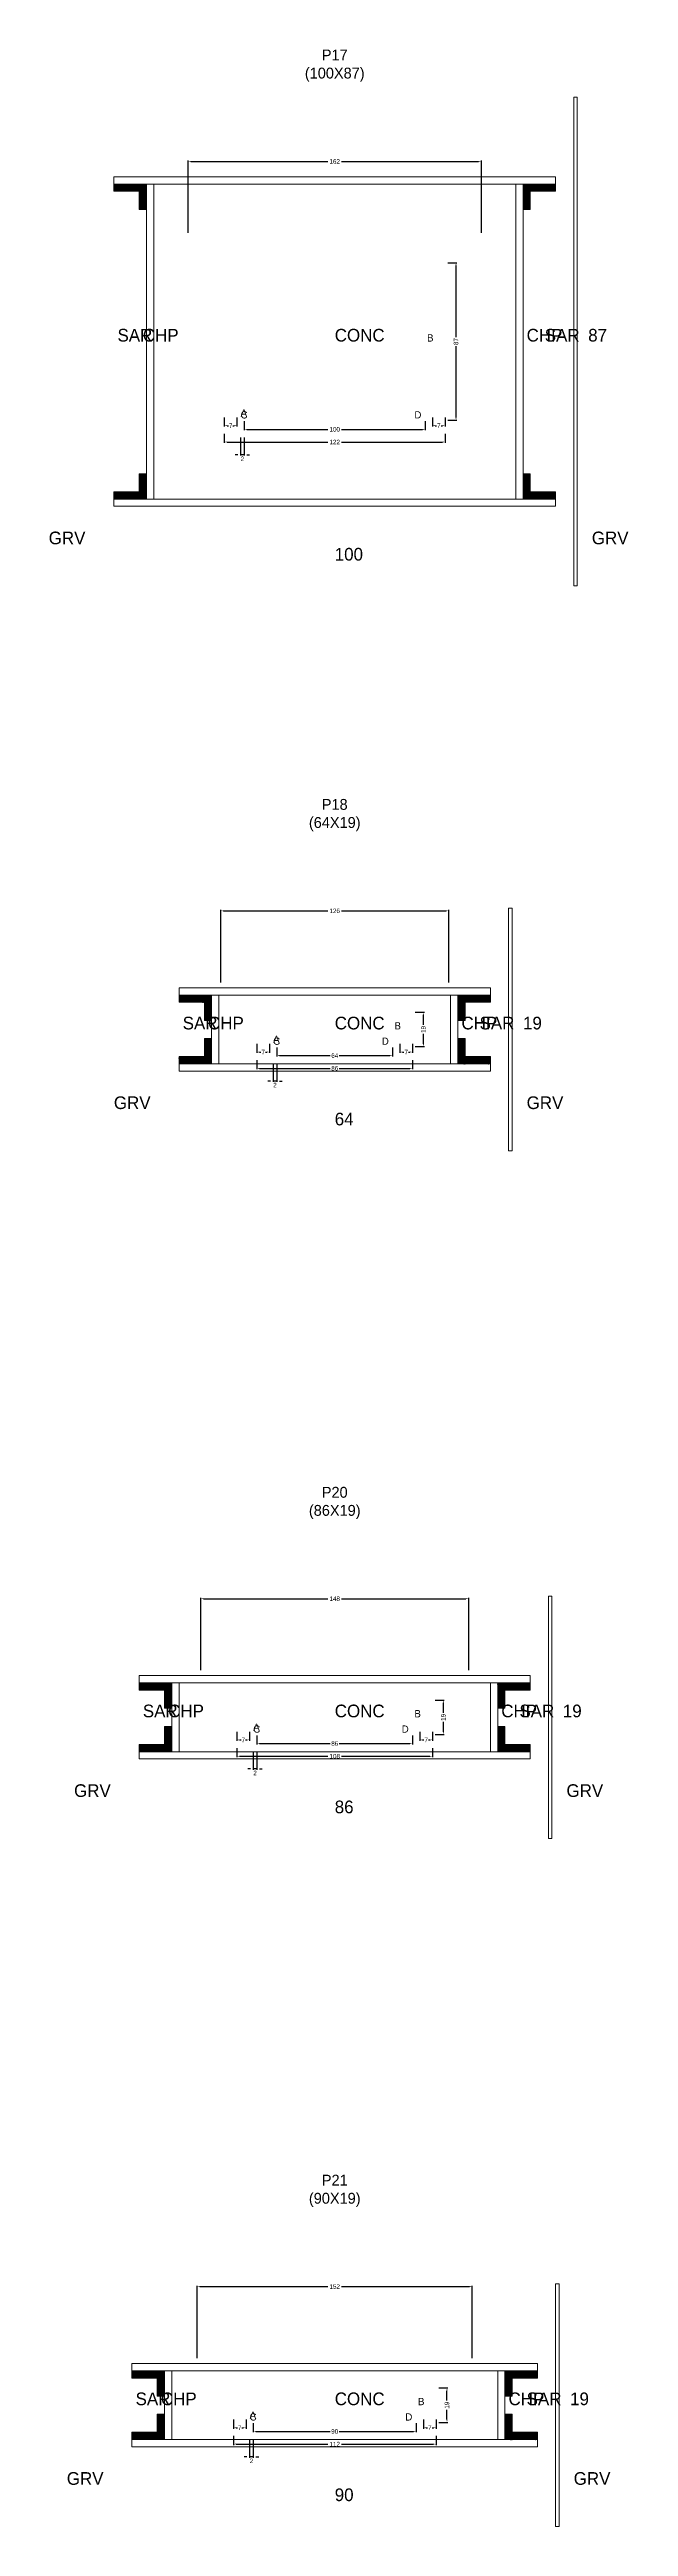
# Model space of a CAD drawing. Header units: centimetres. Extents: x -10500 to 4299, y -11026 to 295.
# Drawn here: x -158 to 162, y -2967 to -1599 of the extents above; entities that cross this region are included whole.
import ezdxf

# ---------------------------------------------------------------- set-up
doc = ezdxf.new("R2010")
doc.units = ezdxf.units.CM
for name, color, linetype in [('COTA', 241, 'Continuous'), ('Hachura', 251, 'Continuous'), ('NOMENCLATURA', 7, 'Continuous'), ('SARRAFO', 251, 'Continuous'), ('Texto Seção', 7, 'Continuous')]:
    doc.layers.add(name, color=color, linetype=linetype)
doc.dimstyles.new('cotax2', dxfattribs={"dimtxt": 2.5, "dimasz": 1.5, "dimexe": 0.5, "dimexo": 0.5, "dimgap": 0.5, "dimtad": 1, "dimcen": 2.5, "dimazin": 3, "dimtfac": 1, "dimtmove": 0, "dimatfit": 3})

msp = doc.modelspace()

# ---------------------------------------------------------------- texts
at = {"layer": 'NOMENCLATURA'}
for s, p in [('B', (51, -1760)), ('A', (-52, -1801.5)), ('C', (-52, -1802.5)), ('D', (44, -1802.5)), ('A', (-34, -2147.5)), ('C', (-34, -2148.5)), ('D', (26, -2148.5)), ('B', (33, -2140)), ('B', (44, -2520)), ('A', (-45, -2527.5)), ('C', (-45, -2528.5)), ('D', (37, -2528.5)), ('B', (46, -2900)), ('A', (-47, -2907.5)), ('C', (-47, -2908.5)), ('D', (39, -2908.5))]:
    msp.add_text(s, height=4, dxfattribs=at).set_placement(p)
at = {"layer": 'NOMENCLATURA', "char_height": 6, "attachment_point": 8}
for s, insert in [('P17\\P(100X87)', (0, -1616.5)), ('P18\\P(64X19)', (0, -2030.5)), ('P20\\P(86X19)', (0, -2410.5)), ('P21\\P(90X19)', (0, -2790.5))]:
    msp.add_mtext(s, dxfattribs=dict(at, insert=insert))
at = {"layer": 'Texto Seção'}
for s, p in [('SAR', (-120, -1760)), ('CHP', (-106, -1760)), ('CONC', (0, -1760)), ('CHP', (106, -1760)), ('SAR', (116, -1760)), ('87', (140, -1760)), ('GRV', (-158, -1872)), ('100', (0, -1881)), ('GRV', (142, -1872)), ('SAR', (-84, -2140)), ('CHP', (-70, -2140)), ('CONC', (0, -2140)), ('CHP', (70, -2140)), ('SAR', (80, -2140)), ('19', (104, -2140)), ('GRV', (-122, -2184)), ('64', (0, -2193)), ('GRV', (106, -2184)), ('SAR', (-106, -2520)), ('CHP', (-92, -2520)), ('CONC', (0, -2520)), ('CHP', (92, -2520)), ('SAR', (102, -2520)), ('19', (126, -2520)), ('GRV', (-144, -2564)), ('GRV', (128, -2564)), ('86', (0, -2573)), ('SAR', (-110, -2900)), ('CHP', (-96, -2900)), ('CONC', (0, -2900)), ('CHP', (96, -2900)), ('SAR', (106, -2900)), ('19', (130, -2900)), ('GRV', (-148, -2944)), ('GRV', (132, -2944)), ('90', (0, -2953))]:
    msp.add_text(s, height=7, dxfattribs=at).set_placement(p)

# ---------------------------------------------------------------- blocks, each defined once
blk = doc.blocks.new('_CLOSEDFILLED')
at = {"color": 0, "linetype": 'BYBLOCK'}
blk.add_solid([(-1, 0.16), (0, 0), (-1, -0.16)], dxfattribs=at)
blk = doc.blocks.new('*D278')
for p, q in [((-56, -2917), (-56, -2922)), ((-54.5, -2921.5), (-3.75, -2921.5)), ((3.75, -2921.5), (54.5, -2921.5)), ((56, -2917), (56, -2922))]:
    blk.add_line(p, q)
at = {"layer": 'Defpoints'}
for p in [(-56, -2916.5), (-56, -2921.5), (56, -2916.5)]:
    blk.add_point(p, dxfattribs=at)
at = {"layer": 'COTA', "xscale": 1.5, "yscale": 1.5, "rotation": 180}
blk.add_blockref('_CLOSEDFILLED', (-56, -2921.5), dxfattribs=at)
at = {"layer": 'COTA', "xscale": 1.5, "yscale": 1.5}
blk.add_blockref('_CLOSEDFILLED', (56, -2921.5), dxfattribs=at)
at = {"layer": 'COTA', "insert": (0, -2921.5), "char_height": 2.5, "attachment_point": 5}
blk.add_mtext('112', dxfattribs=at)
blk = doc.blocks.new('*D279')
for p, q in [((-45, -2910), (-45, -2915)), ((45, -2910), (45, -2915)), ((-43.5, -2914.5), (-2.5, -2914.5)), ((2.5, -2914.5), (43.5, -2914.5))]:
    blk.add_line(p, q)
at = {"layer": 'Defpoints'}
for p in [(-45, -2909.5), (45, -2909.5), (-45, -2914.5)]:
    blk.add_point(p, dxfattribs=at)
at = {"layer": 'COTA', "xscale": 1.5, "yscale": 1.5, "rotation": 180}
blk.add_blockref('_CLOSEDFILLED', (-45, -2914.5), dxfattribs=at)
at = {"layer": 'COTA', "xscale": 1.5, "yscale": 1.5}
blk.add_blockref('_CLOSEDFILLED', (45, -2914.5), dxfattribs=at)
at = {"layer": 'COTA', "insert": (0, -2914.5), "char_height": 2.5, "attachment_point": 5}
blk.add_mtext('90', dxfattribs=at)
blk = doc.blocks.new('*D280')
for p, q in [((57.5, -2890.5), (62.5, -2890.5)), ((62, -2897.5), (62, -2892)), ((57.5, -2909.5), (62.5, -2909.5)), ((62, -2908), (62, -2902.5))]:
    blk.add_line(p, q)
at = {"layer": 'Defpoints'}
for p in [(57, -2890.5), (57, -2909.5), (62, -2909.5)]:
    blk.add_point(p, dxfattribs=at)
at = {"layer": 'COTA', "xscale": 1.5, "yscale": 1.5}
for p, rotation in [((62, -2890.5), 90), ((62, -2909.5), 270)]:
    blk.add_blockref('_CLOSEDFILLED', p, dxfattribs=dict(at, rotation=rotation))
at = {"layer": 'COTA', "insert": (62, -2900), "char_height": 2.5, "attachment_point": 5, "rotation": 90}
blk.add_mtext('19', dxfattribs=at)
blk = doc.blocks.new('*D281')
for p, q in [((-56, -2908), (-56, -2913)), ((-54.5, -2912.5), (-53.75, -2912.5)), ((-51.25, -2912.5), (-50.5, -2912.5)), ((-49, -2908), (-49, -2913))]:
    blk.add_line(p, q)
at = {"layer": 'Defpoints'}
for p in [(-56, -2907.5), (-56, -2912.5), (-49, -2907.5)]:
    blk.add_point(p, dxfattribs=at)
at = {"layer": 'COTA', "xscale": 1.5, "yscale": 1.5, "rotation": 180}
blk.add_blockref('_CLOSEDFILLED', (-56, -2912.5), dxfattribs=at)
at = {"layer": 'COTA', "xscale": 1.5, "yscale": 1.5}
blk.add_blockref('_CLOSEDFILLED', (-49, -2912.5), dxfattribs=at)
at = {"layer": 'COTA', "insert": (-52.5, -2912.5), "char_height": 2.5, "attachment_point": 5}
blk.add_mtext('7', dxfattribs=at)
blk = doc.blocks.new('*D282')
for p, q in [((49, -2908), (49, -2913)), ((50.5, -2912.5), (51.25, -2912.5)), ((53.75, -2912.5), (54.5, -2912.5)), ((56, -2908), (56, -2913))]:
    blk.add_line(p, q)
at = {"layer": 'Defpoints'}
for p in [(49, -2907.5), (49, -2912.5), (56, -2907.5)]:
    blk.add_point(p, dxfattribs=at)
at = {"layer": 'COTA', "xscale": 1.5, "yscale": 1.5, "rotation": 180}
blk.add_blockref('_CLOSEDFILLED', (49, -2912.5), dxfattribs=at)
at = {"layer": 'COTA', "xscale": 1.5, "yscale": 1.5}
blk.add_blockref('_CLOSEDFILLED', (56, -2912.5), dxfattribs=at)
at = {"layer": 'COTA', "insert": (52.5, -2912.5), "char_height": 2.5, "attachment_point": 5}
blk.add_mtext('7', dxfattribs=at)
blk = doc.blocks.new('*D283')
for p, q in [((-76, -2874), (-76, -2834)), ((-74.5, -2834.5), (-3.75, -2834.5)), ((3.75, -2834.5), (74.5, -2834.5)), ((76, -2874), (76, -2834))]:
    blk.add_line(p, q)
at = {"layer": 'Defpoints'}
for p in [(-76, -2834.5), (-76, -2874.5), (76, -2874.5)]:
    blk.add_point(p, dxfattribs=at)
at = {"layer": 'COTA', "xscale": 1.5, "yscale": 1.5, "rotation": 180}
blk.add_blockref('_CLOSEDFILLED', (-76, -2834.5), dxfattribs=at)
at = {"layer": 'COTA', "xscale": 1.5, "yscale": 1.5}
blk.add_blockref('_CLOSEDFILLED', (76, -2834.5), dxfattribs=at)
at = {"layer": 'COTA', "insert": (0, -2834.5), "char_height": 2.5, "attachment_point": 5}
blk.add_mtext('152', dxfattribs=at)
blk = doc.blocks.new('*D244')
for p, q in [((-54, -2537), (-54, -2542)), ((-52.5, -2541.5), (-3.75, -2541.5)), ((3.75, -2541.5), (52.5, -2541.5)), ((54, -2537), (54, -2542))]:
    blk.add_line(p, q)
at = {"layer": 'Defpoints'}
for p in [(-54, -2536.5), (-54, -2541.5), (54, -2536.5)]:
    blk.add_point(p, dxfattribs=at)
at = {"layer": 'COTA', "xscale": 1.5, "yscale": 1.5, "rotation": 180}
blk.add_blockref('_CLOSEDFILLED', (-54, -2541.5), dxfattribs=at)
at = {"layer": 'COTA', "xscale": 1.5, "yscale": 1.5}
blk.add_blockref('_CLOSEDFILLED', (54, -2541.5), dxfattribs=at)
at = {"layer": 'COTA', "insert": (0, -2541.5), "char_height": 2.5, "attachment_point": 5}
blk.add_mtext('108', dxfattribs=at)
blk = doc.blocks.new('*D245')
for p, q in [((-43, -2530), (-43, -2535)), ((43, -2530), (43, -2535)), ((-41.5, -2534.5), (-2.5, -2534.5)), ((2.5, -2534.5), (41.5, -2534.5))]:
    blk.add_line(p, q)
at = {"layer": 'Defpoints'}
for p in [(-43, -2529.5), (43, -2529.5), (-43, -2534.5)]:
    blk.add_point(p, dxfattribs=at)
at = {"layer": 'COTA', "xscale": 1.5, "yscale": 1.5, "rotation": 180}
blk.add_blockref('_CLOSEDFILLED', (-43, -2534.5), dxfattribs=at)
at = {"layer": 'COTA', "xscale": 1.5, "yscale": 1.5}
blk.add_blockref('_CLOSEDFILLED', (43, -2534.5), dxfattribs=at)
at = {"layer": 'COTA', "insert": (0, -2534.5), "char_height": 2.5, "attachment_point": 5}
blk.add_mtext('86', dxfattribs=at)
blk = doc.blocks.new('*D246')
for p, q in [((55.5, -2510.5), (60.5, -2510.5)), ((60, -2517.5), (60, -2512)), ((55.5, -2529.5), (60.5, -2529.5)), ((60, -2528), (60, -2522.5))]:
    blk.add_line(p, q)
at = {"layer": 'Defpoints'}
for p in [(55, -2510.5), (55, -2529.5), (60, -2529.5)]:
    blk.add_point(p, dxfattribs=at)
at = {"layer": 'COTA', "xscale": 1.5, "yscale": 1.5}
for p, rotation in [((60, -2510.5), 90), ((60, -2529.5), 270)]:
    blk.add_blockref('_CLOSEDFILLED', p, dxfattribs=dict(at, rotation=rotation))
at = {"layer": 'COTA', "insert": (60, -2520), "char_height": 2.5, "attachment_point": 5, "rotation": 90}
blk.add_mtext('19', dxfattribs=at)
blk = doc.blocks.new('*D247')
for p, q in [((-54, -2528), (-54, -2533)), ((-47, -2528), (-47, -2533)), ((-52.5, -2532.5), (-51.75, -2532.5)), ((-49.25, -2532.5), (-48.5, -2532.5))]:
    blk.add_line(p, q)
at = {"layer": 'Defpoints'}
for p in [(-54, -2527.5), (-47, -2527.5), (-54, -2532.5)]:
    blk.add_point(p, dxfattribs=at)
at = {"layer": 'COTA', "xscale": 1.5, "yscale": 1.5, "rotation": 180}
blk.add_blockref('_CLOSEDFILLED', (-54, -2532.5), dxfattribs=at)
at = {"layer": 'COTA', "xscale": 1.5, "yscale": 1.5}
blk.add_blockref('_CLOSEDFILLED', (-47, -2532.5), dxfattribs=at)
at = {"layer": 'COTA', "insert": (-50.5, -2532.5), "char_height": 2.5, "attachment_point": 5}
blk.add_mtext('7', dxfattribs=at)
blk = doc.blocks.new('*D248')
for p, q in [((47, -2528), (47, -2533)), ((54, -2528), (54, -2533)), ((48.5, -2532.5), (49.25, -2532.5)), ((51.75, -2532.5), (52.5, -2532.5))]:
    blk.add_line(p, q)
at = {"layer": 'Defpoints'}
for p in [(47, -2527.5), (54, -2527.5), (47, -2532.5)]:
    blk.add_point(p, dxfattribs=at)
at = {"layer": 'COTA', "xscale": 1.5, "yscale": 1.5, "rotation": 180}
blk.add_blockref('_CLOSEDFILLED', (47, -2532.5), dxfattribs=at)
at = {"layer": 'COTA', "xscale": 1.5, "yscale": 1.5}
blk.add_blockref('_CLOSEDFILLED', (54, -2532.5), dxfattribs=at)
at = {"layer": 'COTA', "insert": (50.5, -2532.5), "char_height": 2.5, "attachment_point": 5}
blk.add_mtext('7', dxfattribs=at)
blk = doc.blocks.new('*D249')
for p, q in [((-74, -2494), (-74, -2454)), ((-72.5, -2454.5), (-3.75, -2454.5)), ((3.75, -2454.5), (72.5, -2454.5)), ((74, -2494), (74, -2454))]:
    blk.add_line(p, q)
at = {"layer": 'Defpoints'}
for p in [(-74, -2454.5), (-74, -2494.5), (74, -2494.5)]:
    blk.add_point(p, dxfattribs=at)
at = {"layer": 'COTA', "xscale": 1.5, "yscale": 1.5, "rotation": 180}
blk.add_blockref('_CLOSEDFILLED', (-74, -2454.5), dxfattribs=at)
at = {"layer": 'COTA', "xscale": 1.5, "yscale": 1.5}
blk.add_blockref('_CLOSEDFILLED', (74, -2454.5), dxfattribs=at)
at = {"layer": 'COTA', "insert": (0, -2454.5), "char_height": 2.5, "attachment_point": 5}
blk.add_mtext('148', dxfattribs=at)
blk = doc.blocks.new('*D210')
for p, q in [((-43, -2157), (-43, -2162)), ((-41.5, -2161.5), (-2.5, -2161.5)), ((2.5, -2161.5), (41.5, -2161.5)), ((43, -2157), (43, -2162))]:
    blk.add_line(p, q)
at = {"layer": 'Defpoints'}
for p in [(-43, -2156.5), (-43, -2161.5), (43, -2156.5)]:
    blk.add_point(p, dxfattribs=at)
at = {"layer": 'COTA', "xscale": 1.5, "yscale": 1.5, "rotation": 180}
blk.add_blockref('_CLOSEDFILLED', (-43, -2161.5), dxfattribs=at)
at = {"layer": 'COTA', "xscale": 1.5, "yscale": 1.5}
blk.add_blockref('_CLOSEDFILLED', (43, -2161.5), dxfattribs=at)
at = {"layer": 'COTA', "insert": (0, -2161.5), "char_height": 2.5, "attachment_point": 5}
blk.add_mtext('86', dxfattribs=at)
blk = doc.blocks.new('*D211')
for p, q in [((-32, -2150), (-32, -2155)), ((-30.5, -2154.5), (-2.5, -2154.5)), ((2.5, -2154.5), (30.5, -2154.5)), ((32, -2150), (32, -2155))]:
    blk.add_line(p, q)
at = {"layer": 'Defpoints'}
for p in [(-32, -2149.5), (-32, -2154.5), (32, -2149.5)]:
    blk.add_point(p, dxfattribs=at)
at = {"layer": 'COTA', "xscale": 1.5, "yscale": 1.5, "rotation": 180}
blk.add_blockref('_CLOSEDFILLED', (-32, -2154.5), dxfattribs=at)
at = {"layer": 'COTA', "xscale": 1.5, "yscale": 1.5}
blk.add_blockref('_CLOSEDFILLED', (32, -2154.5), dxfattribs=at)
at = {"layer": 'COTA', "insert": (0, -2154.5), "char_height": 2.5, "attachment_point": 5}
blk.add_mtext('64', dxfattribs=at)
blk = doc.blocks.new('*D212')
for p, q in [((44.5, -2130.5), (49.5, -2130.5)), ((49, -2137.5), (49, -2132)), ((49, -2148), (49, -2142.5)), ((44.5, -2149.5), (49.5, -2149.5))]:
    blk.add_line(p, q)
at = {"layer": 'Defpoints'}
for p in [(44, -2130.5), (44, -2149.5), (49, -2149.5)]:
    blk.add_point(p, dxfattribs=at)
at = {"layer": 'COTA', "xscale": 1.5, "yscale": 1.5}
for p, rotation in [((49, -2130.5), 90), ((49, -2149.5), 270)]:
    blk.add_blockref('_CLOSEDFILLED', p, dxfattribs=dict(at, rotation=rotation))
at = {"layer": 'COTA', "insert": (49, -2140), "char_height": 2.5, "attachment_point": 5, "rotation": 90}
blk.add_mtext('19', dxfattribs=at)
blk = doc.blocks.new('*D213')
for p, q in [((-43, -2148), (-43, -2153)), ((-36, -2148), (-36, -2153)), ((-41.5, -2152.5), (-40.75, -2152.5)), ((-38.25, -2152.5), (-37.5, -2152.5))]:
    blk.add_line(p, q)
at = {"layer": 'Defpoints'}
for p in [(-43, -2147.5), (-36, -2147.5), (-43, -2152.5)]:
    blk.add_point(p, dxfattribs=at)
at = {"layer": 'COTA', "xscale": 1.5, "yscale": 1.5, "rotation": 180}
blk.add_blockref('_CLOSEDFILLED', (-43, -2152.5), dxfattribs=at)
at = {"layer": 'COTA', "xscale": 1.5, "yscale": 1.5}
blk.add_blockref('_CLOSEDFILLED', (-36, -2152.5), dxfattribs=at)
at = {"layer": 'COTA', "insert": (-39.5, -2152.5), "char_height": 2.5, "attachment_point": 5}
blk.add_mtext('7', dxfattribs=at)
blk = doc.blocks.new('*D214')
for p, q in [((36, -2148), (36, -2153)), ((43, -2148), (43, -2153)), ((37.5, -2152.5), (38.25, -2152.5)), ((40.75, -2152.5), (41.5, -2152.5))]:
    blk.add_line(p, q)
at = {"layer": 'Defpoints'}
for p in [(36, -2147.5), (43, -2147.5), (36, -2152.5)]:
    blk.add_point(p, dxfattribs=at)
at = {"layer": 'COTA', "xscale": 1.5, "yscale": 1.5, "rotation": 180}
blk.add_blockref('_CLOSEDFILLED', (36, -2152.5), dxfattribs=at)
at = {"layer": 'COTA', "xscale": 1.5, "yscale": 1.5}
blk.add_blockref('_CLOSEDFILLED', (43, -2152.5), dxfattribs=at)
at = {"layer": 'COTA', "insert": (39.5, -2152.5), "char_height": 2.5, "attachment_point": 5}
blk.add_mtext('7', dxfattribs=at)
blk = doc.blocks.new('*D215')
for p, q in [((-63, -2114), (-63, -2074)), ((-61.5, -2074.5), (-3.75, -2074.5)), ((3.75, -2074.5), (61.5, -2074.5)), ((63, -2114), (63, -2074))]:
    blk.add_line(p, q)
at = {"layer": 'Defpoints'}
for p in [(-63, -2074.5), (-63, -2114.5), (63, -2114.5)]:
    blk.add_point(p, dxfattribs=at)
at = {"layer": 'COTA', "xscale": 1.5, "yscale": 1.5, "rotation": 180}
blk.add_blockref('_CLOSEDFILLED', (-63, -2074.5), dxfattribs=at)
at = {"layer": 'COTA', "xscale": 1.5, "yscale": 1.5}
blk.add_blockref('_CLOSEDFILLED', (63, -2074.5), dxfattribs=at)
at = {"layer": 'COTA', "insert": (0, -2074.5), "char_height": 2.5, "attachment_point": 5}
blk.add_mtext('126', dxfattribs=at)
blk = doc.blocks.new('*D176')
for p, q in [((-61, -1811), (-61, -1816)), ((-59.5, -1815.5), (-3.75, -1815.5)), ((3.75, -1815.5), (59.5, -1815.5)), ((61, -1811), (61, -1816))]:
    blk.add_line(p, q)
at = {"layer": 'Defpoints'}
for p in [(-61, -1810.5), (-61, -1815.5), (61, -1810.5)]:
    blk.add_point(p, dxfattribs=at)
at = {"layer": 'COTA', "xscale": 1.5, "yscale": 1.5, "rotation": 180}
blk.add_blockref('_CLOSEDFILLED', (-61, -1815.5), dxfattribs=at)
at = {"layer": 'COTA', "xscale": 1.5, "yscale": 1.5}
blk.add_blockref('_CLOSEDFILLED', (61, -1815.5), dxfattribs=at)
at = {"layer": 'COTA', "insert": (0, -1815.5), "char_height": 2.5, "attachment_point": 5}
blk.add_mtext('122', dxfattribs=at)
blk = doc.blocks.new('*D177')
for p, q in [((-50, -1804), (-50, -1809)), ((50, -1804), (50, -1809)), ((-48.5, -1808.5), (-3.75, -1808.5)), ((3.75, -1808.5), (48.5, -1808.5))]:
    blk.add_line(p, q)
at = {"layer": 'Defpoints'}
for p in [(-50, -1803.5), (50, -1803.5), (-50, -1808.5)]:
    blk.add_point(p, dxfattribs=at)
at = {"layer": 'COTA', "xscale": 1.5, "yscale": 1.5, "rotation": 180}
blk.add_blockref('_CLOSEDFILLED', (-50, -1808.5), dxfattribs=at)
at = {"layer": 'COTA', "xscale": 1.5, "yscale": 1.5}
blk.add_blockref('_CLOSEDFILLED', (50, -1808.5), dxfattribs=at)
at = {"layer": 'COTA', "insert": (0, -1808.5), "char_height": 2.5, "attachment_point": 5}
blk.add_mtext('100', dxfattribs=at)
blk = doc.blocks.new('*D178')
for p, q in [((62.5, -1716.5), (67.5, -1716.5)), ((67, -1757.5), (67, -1718)), ((67, -1802), (67, -1762.5)), ((62.5, -1803.5), (67.5, -1803.5))]:
    blk.add_line(p, q)
at = {"layer": 'Defpoints'}
for p in [(62, -1716.5), (62, -1803.5), (67, -1803.5)]:
    blk.add_point(p, dxfattribs=at)
at = {"layer": 'COTA', "xscale": 1.5, "yscale": 1.5}
for p, rotation in [((67, -1716.5), 90), ((67, -1803.5), 270)]:
    blk.add_blockref('_CLOSEDFILLED', p, dxfattribs=dict(at, rotation=rotation))
at = {"layer": 'COTA', "insert": (67, -1760), "char_height": 2.5, "attachment_point": 5, "rotation": 90}
blk.add_mtext('87', dxfattribs=at)
blk = doc.blocks.new('*D179')
for p, q in [((-61, -1802), (-61, -1807)), ((-54, -1802), (-54, -1807)), ((-59.5, -1806.5), (-58.75, -1806.5)), ((-56.25, -1806.5), (-55.5, -1806.5))]:
    blk.add_line(p, q)
at = {"layer": 'Defpoints'}
for p in [(-61, -1801.5), (-54, -1801.5), (-61, -1806.5)]:
    blk.add_point(p, dxfattribs=at)
at = {"layer": 'COTA', "xscale": 1.5, "yscale": 1.5, "rotation": 180}
blk.add_blockref('_CLOSEDFILLED', (-61, -1806.5), dxfattribs=at)
at = {"layer": 'COTA', "xscale": 1.5, "yscale": 1.5}
blk.add_blockref('_CLOSEDFILLED', (-54, -1806.5), dxfattribs=at)
at = {"layer": 'COTA', "insert": (-57.5, -1806.5), "char_height": 2.5, "attachment_point": 5}
blk.add_mtext('7', dxfattribs=at)
blk = doc.blocks.new('*D180')
for p, q in [((54, -1802), (54, -1807)), ((61, -1802), (61, -1807)), ((55.5, -1806.5), (56.25, -1806.5)), ((58.75, -1806.5), (59.5, -1806.5))]:
    blk.add_line(p, q)
at = {"layer": 'Defpoints'}
for p in [(54, -1801.5), (61, -1801.5), (54, -1806.5)]:
    blk.add_point(p, dxfattribs=at)
at = {"layer": 'COTA', "xscale": 1.5, "yscale": 1.5, "rotation": 180}
blk.add_blockref('_CLOSEDFILLED', (54, -1806.5), dxfattribs=at)
at = {"layer": 'COTA', "xscale": 1.5, "yscale": 1.5}
blk.add_blockref('_CLOSEDFILLED', (61, -1806.5), dxfattribs=at)
at = {"layer": 'COTA', "insert": (57.5, -1806.5), "char_height": 2.5, "attachment_point": 5}
blk.add_mtext('7', dxfattribs=at)
blk = doc.blocks.new('*D181')
for p, q in [((-81, -1700), (-81, -1660)), ((-79.5, -1660.5), (-3.75, -1660.5)), ((3.75, -1660.5), (79.5, -1660.5)), ((81, -1700), (81, -1660))]:
    blk.add_line(p, q)
at = {"layer": 'Defpoints'}
for p in [(-81, -1660.5), (-81, -1700.5), (81, -1700.5)]:
    blk.add_point(p, dxfattribs=at)
at = {"layer": 'COTA', "xscale": 1.5, "yscale": 1.5, "rotation": 180}
blk.add_blockref('_CLOSEDFILLED', (-81, -1660.5), dxfattribs=at)
at = {"layer": 'COTA', "xscale": 1.5, "yscale": 1.5}
blk.add_blockref('_CLOSEDFILLED', (81, -1660.5), dxfattribs=at)
at = {"layer": 'COTA', "insert": (0, -1660.5), "char_height": 2.5, "attachment_point": 5}
blk.add_mtext('162', dxfattribs=at)

# ---------------------------------------------------------------- dimensions: what is measured, and where the dimension line sits
at = {"layer": 'COTA'}
for base, p1, p2, picture, middle in [((-81, -1660.5), (-81, -1700.5), (81, -1700.5), '*D181', (0, -1660.5)), ((-61, -1806.5), (-61, -1801.5), (-54, -1801.5), '*D179', (-57.5, -1806.5)), ((-50, -1808.5), (-50, -1803.5), (50, -1803.5), '*D177', (0, -1808.5)), ((54, -1806.5), (54, -1801.5), (61, -1801.5), '*D180', (57.5, -1806.5)), ((-61, -1815.5), (-61, -1810.5), (61, -1810.5), '*D176', (0, -1815.5)), ((-63, -2074.5), (-63, -2114.5), (63, -2114.5), '*D215', (0, -2074.5)), ((-43, -2152.5), (-43, -2147.5), (-36, -2147.5), '*D213', (-39.5, -2152.5)), ((36, -2152.5), (36, -2147.5), (43, -2147.5), '*D214', (39.5, -2152.5)), ((-43, -2161.5), (-43, -2156.5), (43, -2156.5), '*D210', (0, -2161.5)), ((-32, -2154.5), (-32, -2149.5), (32, -2149.5), '*D211', (0, -2154.5)), ((-74, -2454.5), (-74, -2494.5), (74, -2494.5), '*D249', (0, -2454.5)), ((-54, -2532.5), (-54, -2527.5), (-47, -2527.5), '*D247', (-50.5, -2532.5)), ((-43, -2534.5), (-43, -2529.5), (43, -2529.5), '*D245', (0, -2534.5)), ((47, -2532.5), (47, -2527.5), (54, -2527.5), '*D248', (50.5, -2532.5)), ((-54, -2541.5), (-54, -2536.5), (54, -2536.5), '*D244', (0, -2541.5)), ((-76, -2834.5), (-76, -2874.5), (76, -2874.5), '*D283', (0, -2834.5)), ((-56, -2912.5), (-56, -2907.5), (-49, -2907.5), '*D281', (-52.5, -2912.5)), ((-45, -2914.5), (-45, -2909.5), (45, -2909.5), '*D279', (0, -2914.5)), ((49, -2912.5), (49, -2907.5), (56, -2907.5), '*D282', (52.5, -2912.5)), ((-56, -2921.5), (-56, -2916.5), (56, -2916.5), '*D278', (0, -2921.5))]:
    dim = msp.add_linear_dim(base=base, p1=p1, p2=p2, dimstyle='cotax2', dxfattribs=at)
    dim.commit()
    dim.dimension.update_dxf_attribs({"geometry": picture, "text_midpoint": middle})
for base, p1, p2, picture, middle in [((67, -1803.5), (62, -1803.5), (62, -1716.5), '*D178', (67, -1760)), ((49, -2149.5), (44, -2149.5), (44, -2130.5), '*D212', (49, -2140)), ((60, -2529.5), (55, -2529.5), (55, -2510.5), '*D246', (60, -2520)), ((62, -2909.5), (57, -2909.5), (57, -2890.5), '*D280', (62, -2900))]:
    dim = msp.add_linear_dim(base=base, p1=p1, p2=p2, angle=90, dimstyle='cotax2', dxfattribs=at)
    dim.commit()
    dim.dimension.update_dxf_attribs({"geometry": picture, "text_midpoint": middle})
for base, p1, p2 in [((-50, -1822.5), (-50, -1812.5), (-52, -1812.5)), ((-32, -2168.5), (-32, -2158.5), (-34, -2158.5)), ((-43, -2548.5), (-43, -2538.5), (-45, -2538.5)), ((-45, -2928.5), (-45, -2918.5), (-47, -2918.5))]:
    msp.add_linear_dim(base=base, p1=p1, p2=p2, dimstyle='cotax2', dxfattribs=at).render()

# ---------------------------------------------------------------- hatches: boundary and pattern name
at = {"layer": 'SARRAFO'}
h = msp.add_hatch(dxfattribs=at)
h.set_pattern_fill('SOLID', scale=2)
h.paths.add_polyline_path([(-122, -1677), (-108, -1677), (-108, -1673), (-122, -1673)])
h = msp.add_hatch(dxfattribs=at)
h.set_pattern_fill('SOLID', scale=2)
h.paths.add_polyline_path([(-108, -1687), (-104, -1687), (-104, -1673), (-108, -1673)])
h = msp.add_hatch(dxfattribs=at)
h.set_pattern_fill('SOLID', scale=2)
h.paths.add_polyline_path([(104, -1687), (108, -1687), (108, -1673), (104, -1673)])
h = msp.add_hatch(dxfattribs=at)
h.set_pattern_fill('SOLID', scale=2)
h.paths.add_polyline_path([(108, -1677), (122, -1677), (122, -1673), (108, -1673)])
h = msp.add_hatch(dxfattribs=at)
h.set_pattern_fill('SOLID', scale=2)
h.paths.add_polyline_path([(-108, -1847), (-104, -1847), (-104, -1833), (-108, -1833)])
h = msp.add_hatch(dxfattribs=at)
h.set_pattern_fill('SOLID', scale=2)
h.paths.add_polyline_path([(104, -1847), (108, -1847), (108, -1833), (104, -1833)])
h = msp.add_hatch(dxfattribs=at)
h.set_pattern_fill('SOLID', scale=2)
h.paths.add_polyline_path([(-122, -1847), (-108, -1847), (-108, -1843), (-122, -1843)])
h = msp.add_hatch(dxfattribs=at)
h.set_pattern_fill('SOLID', scale=2)
h.paths.add_polyline_path([(108, -1847), (122, -1847), (122, -1843), (108, -1843)])
h = msp.add_hatch(dxfattribs=at)
h.set_pattern_fill('SOLID', scale=2)
h.paths.add_polyline_path([(-86, -2125), (-72, -2125), (-72, -2121), (-86, -2121)])
h = msp.add_hatch(dxfattribs=at)
h.set_pattern_fill('SOLID', scale=2)
h.paths.add_polyline_path([(-72, -2135), (-68, -2135), (-68, -2121), (-72, -2121)])
h = msp.add_hatch(dxfattribs=at)
h.set_pattern_fill('SOLID', scale=2)
h.paths.add_polyline_path([(68, -2135), (72, -2135), (72, -2121), (68, -2121)])
h = msp.add_hatch(dxfattribs=at)
h.set_pattern_fill('SOLID', scale=2)
h.paths.add_polyline_path([(72, -2125), (86, -2125), (86, -2121), (72, -2121)])
h = msp.add_hatch(dxfattribs=at)
h.set_pattern_fill('SOLID', scale=2)
h.paths.add_polyline_path([(-72, -2159), (-68, -2159), (-68, -2145), (-72, -2145)])
h = msp.add_hatch(dxfattribs=at)
h.set_pattern_fill('SOLID', scale=2)
h.paths.add_polyline_path([(68, -2159), (72, -2159), (72, -2145), (68, -2145)])
h = msp.add_hatch(dxfattribs=at)
h.set_pattern_fill('SOLID', scale=2)
h.paths.add_polyline_path([(-86, -2159), (-72, -2159), (-72, -2155), (-86, -2155)])
h = msp.add_hatch(dxfattribs=at)
h.set_pattern_fill('SOLID', scale=2)
h.paths.add_polyline_path([(72, -2159), (86, -2159), (86, -2155), (72, -2155)])
h = msp.add_hatch(dxfattribs=at)
h.set_pattern_fill('SOLID', scale=2)
h.paths.add_polyline_path([(-108, -2505), (-94, -2505), (-94, -2501), (-108, -2501)])
h = msp.add_hatch(dxfattribs=at)
h.set_pattern_fill('SOLID', scale=2)
h.paths.add_polyline_path([(-94, -2515), (-90, -2515), (-90, -2501), (-94, -2501)])
h = msp.add_hatch(dxfattribs=at)
h.set_pattern_fill('SOLID', scale=2)
h.paths.add_polyline_path([(90, -2515), (94, -2515), (94, -2501), (90, -2501)])
h = msp.add_hatch(dxfattribs=at)
h.set_pattern_fill('SOLID', scale=2)
h.paths.add_polyline_path([(94, -2505), (108, -2505), (108, -2501), (94, -2501)])
h = msp.add_hatch(dxfattribs=at)
h.set_pattern_fill('SOLID', scale=2)
h.paths.add_polyline_path([(-94, -2539), (-90, -2539), (-90, -2525), (-94, -2525)])
h = msp.add_hatch(dxfattribs=at)
h.set_pattern_fill('SOLID', scale=2)
h.paths.add_polyline_path([(90, -2539), (94, -2539), (94, -2525), (90, -2525)])
h = msp.add_hatch(dxfattribs=at)
h.set_pattern_fill('SOLID', scale=2)
h.paths.add_polyline_path([(-108, -2539), (-94, -2539), (-94, -2535), (-108, -2535)])
h = msp.add_hatch(dxfattribs=at)
h.set_pattern_fill('SOLID', scale=2)
h.paths.add_polyline_path([(94, -2539), (108, -2539), (108, -2535), (94, -2535)])
h = msp.add_hatch(dxfattribs=at)
h.set_pattern_fill('SOLID', scale=2)
h.paths.add_polyline_path([(-112, -2885), (-98, -2885), (-98, -2881), (-112, -2881)])
h = msp.add_hatch(dxfattribs=at)
h.set_pattern_fill('SOLID', scale=2)
h.paths.add_polyline_path([(-98, -2895), (-94, -2895), (-94, -2881), (-98, -2881)])
h = msp.add_hatch(dxfattribs=at)
h.set_pattern_fill('SOLID', scale=2)
h.paths.add_polyline_path([(94, -2895), (98, -2895), (98, -2881), (94, -2881)])
h = msp.add_hatch(dxfattribs=at)
h.set_pattern_fill('SOLID', scale=2)
h.paths.add_polyline_path([(98, -2885), (112, -2885), (112, -2881), (98, -2881)])
h = msp.add_hatch(dxfattribs=at)
h.set_pattern_fill('SOLID', scale=2)
h.paths.add_polyline_path([(-98, -2919), (-94, -2919), (-94, -2905), (-98, -2905)])
h = msp.add_hatch(dxfattribs=at)
h.set_pattern_fill('SOLID', scale=2)
h.paths.add_polyline_path([(94, -2919), (98, -2919), (98, -2905), (94, -2905)])
h = msp.add_hatch(dxfattribs=at)
h.set_pattern_fill('SOLID', scale=2)
h.paths.add_polyline_path([(-112, -2919), (-98, -2919), (-98, -2915), (-112, -2915)])
h = msp.add_hatch(dxfattribs=at)
h.set_pattern_fill('SOLID', scale=2)
h.paths.add_polyline_path([(98, -2919), (112, -2919), (112, -2915), (98, -2915)])

# ---------------------------------------------------------------- linework, layer by layer
at = {"layer": 'Hachura', "lineweight": 13}
for points in [[(132, -1895), (134, -1895), (134, -1625), (132, -1625)], [(96, -2207), (98, -2207), (98, -2073), (96, -2073)], [(118, -2587), (120, -2587), (120, -2453), (118, -2453)], [(122, -2967), (124, -2967), (124, -2833), (122, -2833)]]:
    msp.add_lwpolyline(points, close=True, dxfattribs=at)
at = {"layer": 'Hachura', "lineweight": 18}
for points in [[(-122, -1673), (122, -1673), (122, -1669), (-122, -1669)], [(-104, -1847), (-100, -1847), (-100, -1673), (-104, -1673)], [(100, -1847), (104, -1847), (104, -1673), (100, -1673)], [(-122, -1851), (122, -1851), (122, -1847), (-122, -1847)], [(-86, -2121), (86, -2121), (86, -2117), (-86, -2117)], [(-68, -2159), (-64, -2159), (-64, -2121), (-68, -2121)], [(64, -2159), (68, -2159), (68, -2121), (64, -2121)], [(-86, -2163), (86, -2163), (86, -2159), (-86, -2159)], [(-108, -2501), (108, -2501), (108, -2497), (-108, -2497)], [(-90, -2539), (-86, -2539), (-86, -2501), (-90, -2501)], [(86, -2539), (90, -2539), (90, -2501), (86, -2501)], [(-108, -2543), (108, -2543), (108, -2539), (-108, -2539)], [(-112, -2881), (112, -2881), (112, -2877), (-112, -2877)], [(-94, -2919), (-90, -2919), (-90, -2881), (-94, -2881)], [(90, -2919), (94, -2919), (94, -2881), (90, -2881)], [(-112, -2923), (112, -2923), (112, -2919), (-112, -2919)]]:
    msp.add_lwpolyline(points, close=True, dxfattribs=at)
at = {"layer": 'SARRAFO', "lineweight": 13}
for points in [[(-122, -1677), (-108, -1677), (-108, -1673), (-122, -1673)], [(-108, -1687), (-104, -1687), (-104, -1673), (-108, -1673)], [(104, -1687), (108, -1687), (108, -1673), (104, -1673)], [(108, -1677), (122, -1677), (122, -1673), (108, -1673)], [(-108, -1847), (-104, -1847), (-104, -1833), (-108, -1833)], [(104, -1847), (108, -1847), (108, -1833), (104, -1833)], [(-122, -1847), (-108, -1847), (-108, -1843), (-122, -1843)], [(108, -1847), (122, -1847), (122, -1843), (108, -1843)], [(-86, -2125), (-72, -2125), (-72, -2121), (-86, -2121)], [(-72, -2135), (-68, -2135), (-68, -2121), (-72, -2121)], [(68, -2135), (72, -2135), (72, -2121), (68, -2121)], [(72, -2125), (86, -2125), (86, -2121), (72, -2121)], [(-72, -2159), (-68, -2159), (-68, -2145), (-72, -2145)], [(68, -2159), (72, -2159), (72, -2145), (68, -2145)], [(-86, -2159), (-72, -2159), (-72, -2155), (-86, -2155)], [(72, -2159), (86, -2159), (86, -2155), (72, -2155)], [(-108, -2505), (-94, -2505), (-94, -2501), (-108, -2501)], [(-94, -2515), (-90, -2515), (-90, -2501), (-94, -2501)], [(90, -2515), (94, -2515), (94, -2501), (90, -2501)], [(94, -2505), (108, -2505), (108, -2501), (94, -2501)], [(-94, -2539), (-90, -2539), (-90, -2525), (-94, -2525)], [(90, -2539), (94, -2539), (94, -2525), (90, -2525)], [(-108, -2539), (-94, -2539), (-94, -2535), (-108, -2535)], [(94, -2539), (108, -2539), (108, -2535), (94, -2535)], [(-112, -2885), (-98, -2885), (-98, -2881), (-112, -2881)], [(-98, -2895), (-94, -2895), (-94, -2881), (-98, -2881)], [(94, -2895), (98, -2895), (98, -2881), (94, -2881)], [(98, -2885), (112, -2885), (112, -2881), (98, -2881)], [(-98, -2919), (-94, -2919), (-94, -2905), (-98, -2905)], [(94, -2919), (98, -2919), (98, -2905), (94, -2905)], [(-112, -2919), (-98, -2919), (-98, -2915), (-112, -2915)], [(98, -2919), (112, -2919), (112, -2915), (98, -2915)]]:
    msp.add_lwpolyline(points, close=True, dxfattribs=at)

msp.set_redraw_order([(e.dxf.handle, doc.entitydb.next_handle()) for e in msp.query("TEXT MTEXT ATTDEF DIMENSION ARC_DIMENSION")])  # texts and dimensions are drawn at this point

doc.saveas('drawing.dxf')
